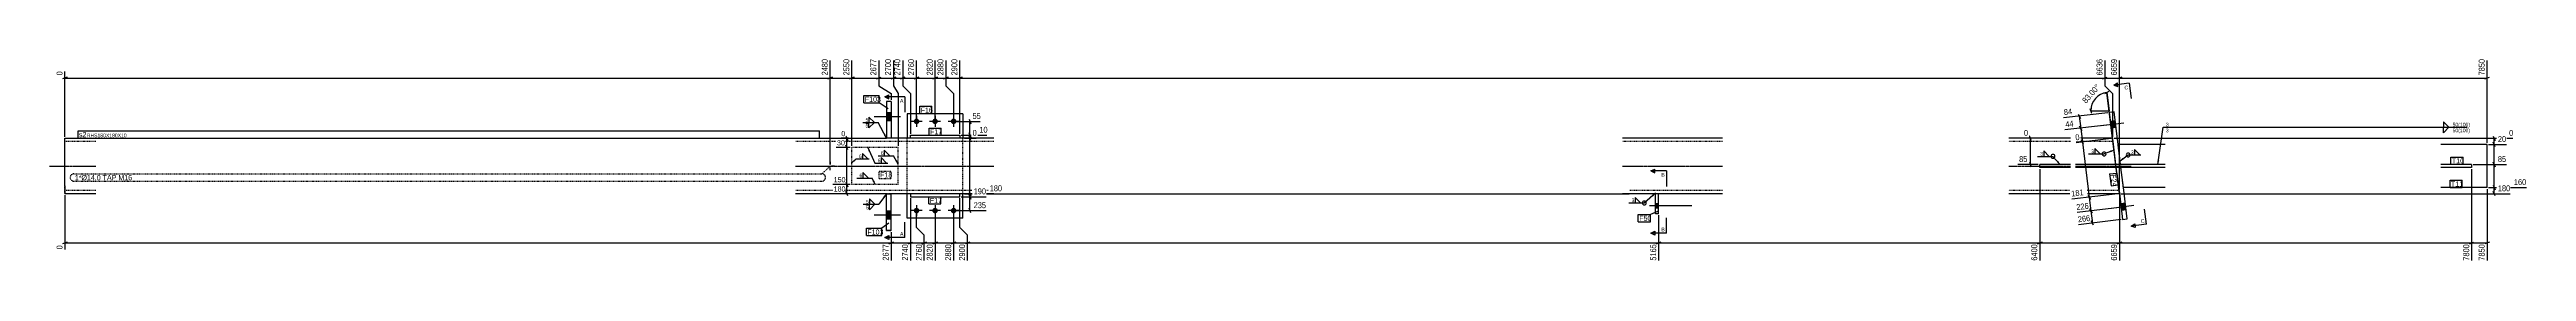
# Model space of a CAD drawing. Header units: millimetres. Extents: x 12 to 53594, y 7 to 1833.
# Drawn here: x 12 to 8040, y 8 to 667 of the extents above; entities that cross this region are included whole.
import ezdxf

# ---------------------------------------------------------------- set-up
doc = ezdxf.new("R2010")
doc.units = ezdxf.units.MM
doc.linetypes.add('DXK_LINE_DOT2', pattern=[3.9198, 1.9599, -1.9599])
doc.linetypes.add('DXK_LINE_DOT3', pattern=[5.9187, 2.979, -0.9799, 0.9799, -0.9799])
for name, color, linetype in [('MÅLSÆTNING', 7, 'Continuous'), ('STÅL', 7, 'Continuous'), ('TEKST', 7, 'Continuous')]:
    doc.layers.add(name, color=color, linetype=linetype)
doc.styles.add('Arial', font='ARIAL.TTF', dxfattribs={"height": 0.2})
doc.styles.add('Arial Narrow', font='ARIALN.TTF', dxfattribs={"height": 0.2})

msp = doc.modelspace()

# ---------------------------------------------------------------- hatches: boundary and pattern name
at = {"layer": 'STÅL', "linetype": 'Continuous'}
for points in [[(2739.5, 466.6), (2739.5, 492.6), (2724.5, 492.6), (2724.5, 466.6)], [(2739.5, 466.6), (2739.5, 492.6), (2724.5, 492.6), (2724.5, 466.6)], [(2822, 455.7, -1), (2822, 473.7, -1)], [(2882, 455.7, -1), (2882, 473.7, -1)], [(2942, 455.7, -1), (2942, 473.7, -1)], [(6709.2, 444.6), (6706.5, 466.4), (6691.7, 464.6), (6694.3, 442.7)], [(6709.2, 444.6), (6706.5, 466.4), (6691.7, 464.6), (6694.3, 442.7)], [(2724.5, 172.6), (2724.5, 146.6), (2739.5, 146.6), (2739.5, 172.6)], [(2724.5, 172.6), (2724.5, 146.6), (2739.5, 146.6), (2739.5, 172.6)], [(2822, 165.6, -1), (2822, 183.6, -1)], [(2882, 165.6, -1), (2882, 183.6, -1)], [(2942, 165.6, -1), (2942, 183.6, -1)], [(5217, 196.6), (5217, 182.6), (5227, 182.6), (5227, 196.6)], [(5217, 196.6), (5217, 182.6), (5227, 182.6), (5227, 196.6)], [(6742.1, 176.6), (6739.5, 198.4), (6724.6, 196.6), (6727.2, 174.7)], [(6742.1, 176.6), (6739.5, 198.4), (6724.6, 196.6), (6727.2, 174.7)]]:
    msp.add_hatch(color=96, dxfattribs=at).paths.add_polyline_path(points)
at = {"layer": 'TEKST', "linetype": 'Continuous'}
for points in [[(2721.5, 422.2), (2724.5, 409.6), (2716, 419.3)], [(6522.3, 336.1), (6528.2, 324.6), (6517.6, 332)], [(6690.3, 369.9), (6703.1, 371.6), (6692.6, 364.1)], [(6849.3, 336.6), (6844.4, 324.6), (6843.1, 337.5)], [(2714.6, 221.4), (2724.5, 229.6), (2719.7, 217.7)], [(5205.6, 225.6), (5217, 231.6), (5209.7, 220.9)]]:
    msp.add_hatch(color=3, dxfattribs=at).paths.add_polyline_path(points)

# ---------------------------------------------------------------- linework, layer by layer
at = {"layer": 'MÅLSÆTNING', "color": 7, "linetype": 'Continuous'}
for p, q in [((2699.5, 663), (2699.5, 580.7)), ((2747, 663), (2747, 580.7)), ((2777, 663), (2777, 580.7)), ((2822, 469.7), (2822, 663)), ((2882, 469.7), (2882, 663)), ((2917, 663), (2917, 580.7)), ((6720.5, 242.8), (6720.5, 663)), ((6720.5, 242.8), (6720.5, 663)), ((69.5, 608.7), (54.5, 602.7)), ((62, 414.6), (62, 626.4)), ((2549.5, 608.7), (2534.5, 602.7)), ((2542, 605.7), (2612, 605.7)), ((2619.5, 608.7), (2604.5, 602.7)), ((2604.5, 602.7), (2619.5, 608.7)), ((2769.5, 602.7), (2784.5, 608.7)), ((2777, 580.7), (2802, 555.7)), ((2814.5, 602.7), (2829.5, 608.7)), ((2874.5, 602.7), (2889.5, 608.7)), ((2909.5, 602.7), (2924.5, 608.7)), ((2917, 605.7), (2962, 605.7)), ((2917, 580.7), (2942, 555.7)), ((2969.5, 608.7), (2954.5, 602.7)), ((2969.5, 608.7), (2954.5, 602.7)), ((6673, 555), (6687.2, 562.8)), ((6728, 608.7), (6713, 602.7)), ((6728, 608.7), (6713, 602.7)), ((6720.5, 605.7), (7912, 605.7)), ((7904.5, 602.7), (7919.5, 608.7)), ((2739.5, 555.7), (2739.5, 534.6)), ((2739.5, 555.7), (2739.5, 534.6)), ((2762, 555.7), (2762, 384.7)), ((2762, 555.7), (2762, 384.7)), ((2802, 555.7), (2802, 424.7)), ((2802, 555.7), (2802, 424.7)), ((2942, 555.7), (2942, 469.7)), ((2942, 555.7), (2942, 469.7)), ((6624.4, 506.8), (6630.4, 491.8)), ((6627.4, 499.3), (6687.4, 499.3)), ((6719.9, 234.6), (6680.1, 558.9)), ((6680.1, 558.9), (6687.4, 499.3)), ((2601.5, 409.7), (2578, 409.7)), ((2593.1, 417.2), (2599.1, 402.2)), ((2596.1, 379.7), (2596.1, 409.7)), ((2947, 464.7), (3027.8, 464.7)), ((2967, 419.7), (3049.8, 419.7)), ((2967, 419.7), (3049.8, 419.7)), ((2977, 409.7), (3015.7, 409.7)), ((2992, 472.2), (2998, 457.2)), ((2998, 412.2), (2992, 427.2)), ((2992, 427.2), (2998, 412.2)), ((2998, 402.2), (2992, 417.2)), ((2995, 419.7), (2995, 464.7)), ((2995, 409.7), (2995, 419.7)), ((6457, 409.7), (6411.1, 409.7)), ((6434.8, 402.2), (6428.8, 417.2)), ((6431.8, 324.6), (6431.8, 409.7)), ((6688, 453), (6543.8, 436.7)), ((6693.4, 409), (6579.8, 395.1)), ((6693.4, 409), (6579.8, 395.1)), ((6591, 448.7), (6598.8, 434.5)), ((6594.9, 441.6), (6600.3, 397.6)), ((6604.2, 390.5), (6596.4, 404.7)), ((6604.2, 390.5), (6596.4, 404.7)), ((6703.4, 409.6), (7995.6, 409.6)), ((7931.9, 417.1), (7937.9, 402.1)), ((2607, 379.7), (2560.9, 379.7)), ((2599.1, 372.2), (2593.1, 387.2)), ((6457, 324.6), (6391.6, 324.6)), ((6428.8, 332.1), (6434.8, 317.1)), ((7867, 324.6), (7975.1, 324.6)), ((7937.9, 317.1), (7931.9, 332.1)), ((7934.9, 249.6), (7934.9, 324.6)), ((2607, 259.7), (2550.3, 259.7)), ((2607, 259.7), (2550.3, 259.7)), ((2593.1, 267.2), (2599.1, 252.2)), ((2593.1, 267.2), (2599.1, 252.2)), ((2596.1, 229.6), (2596.1, 259.7)), ((6462, 309.6), (6462, 12)), ((7862, 309.6), (7862, 12)), ((7917, 249.6), (8039.2, 249.6)), ((7917, 249.6), (8039.2, 249.6)), ((7931.9, 257.1), (7937.9, 242.1)), ((7931.9, 257.1), (7937.9, 242.1)), ((7934.9, 229.6), (7934.9, 249.6)), ((62, 224.6), (62, 48.6)), ((2607, 229.6), (2550.3, 229.6)), ((2599.1, 222.1), (2593.1, 237.1)), ((2802, 214.6), (2802, 12)), ((2822, 119.3), (2822, 169.6)), ((2822, 119.3), (2822, 169.6)), ((2942, 169.6), (2942, 12)), ((2947, 174.6), (3047.3, 174.6)), ((2962, 119.3), (2962, 214.6)), ((2962, 119.3), (2962, 214.6)), ((2967, 219.6), (3047.3, 219.6)), ((2977, 229.6), (5131.8, 229.6)), ((2977, 229.6), (5131.8, 229.6)), ((2992, 237.1), (2998, 222.1)), ((2992, 237.1), (2998, 222.1)), ((2998, 212.1), (2992, 227.1)), ((2992, 227.1), (2998, 212.1)), ((2998, 167.1), (2992, 182.1)), ((2995, 219.6), (2995, 229.6)), ((2995, 174.6), (2995, 219.6)), ((6715.5, 229), (6566.4, 212.1)), ((6720.9, 185), (6583.1, 168.1)), ((6618.5, 224.7), (6626.3, 210.5)), ((6623.9, 180.7), (6631.7, 166.5)), ((6627.8, 173.6), (6632.7, 133.9)), ((6720.5, 224.6), (6720.5, 12)), ((6720.5, 224.6), (6720.5, 12)), ((6725.5, 229.6), (7987.2, 229.6)), ((7937.9, 222.1), (7931.9, 237.1)), ((2739.5, 104.6), (2739.5, 12)), ((2847, 94.3), (2822, 119.3)), ((2847, 12), (2847, 94.3)), ((2987, 94.3), (2962, 119.3)), ((2987, 94.3), (2962, 119.3)), ((2987, 12), (2987, 94.3)), ((2987, 12), (2987, 94.3)), ((5227, 159.6), (5227, 12)), ((5227, 159.6), (5227, 12)), ((6725.8, 145.3), (6588, 128.4)), ((6636.6, 126.8), (6628.8, 141)), ((69.5, 72.3), (54.5, 66.3)), ((2747, 72.3), (2732, 66.3)), ((2794.5, 66.3), (2809.5, 72.3)), ((2802, 69.3), (2847, 69.3)), ((2854.5, 72.3), (2839.5, 66.3)), ((2934.5, 66.3), (2949.5, 72.3)), ((2942, 69.3), (2987, 69.3)), ((2994.5, 72.3), (2979.5, 66.3)), ((2994.5, 72.3), (2979.5, 66.3)), ((2987, 69.3), (5227, 69.3)), ((5234.5, 72.3), (5219.5, 66.3)), ((5219.5, 66.3), (5234.5, 72.3)), ((5227, 69.3), (6462, 69.3)), ((6454.5, 66.3), (6469.5, 72.3)), ((6728, 72.3), (6713, 66.3)), ((6713, 66.3), (6728, 72.3)), ((7854.5, 66.3), (7869.5, 72.3)), ((7862, 69.3), (7912, 69.3)), ((7919.5, 72.3), (7904.5, 66.3))]:
    msp.add_line(p, q, dxfattribs=at)
msp.add_arc((6687.4, 499.3), 60, 97, 180, dxfattribs=at)
at = {"layer": 'STÅL', "color": 2, "linetype": 'Continuous'}
for p, q in [((2724.5, 529.6), (2724.5, 409.6)), ((2739.5, 529.6), (2724.5, 529.6)), ((2739.5, 529.6), (2739.5, 409.6)), ((2792, 489.7), (2792, 409.6)), ((2972, 489.7), (2792, 489.7)), ((2972, 489.7), (2972, 409.6)), ((6703, 495.2), (6688.1, 493.3)), ((6699.7, 398.9), (6688.1, 493.3)), ((6716, 389.6), (6703, 495.2)), ((62, 254.6), (62, 409.6)), ((62, 409.6), (162, 409.6)), ((2430, 409.6), (2724.5, 409.6)), ((2739.5, 409.6), (2724.5, 409.6)), ((3072, 409.6), (2739.5, 409.6)), ((2802, 409.7), (2802, 419.7)), ((2802, 419.7), (2962, 419.7)), ((2962, 419.7), (2962, 409.7)), ((5434.5, 409.6), (5109.5, 409.6)), ((6562, 409.6), (6362, 409.6)), ((6698.4, 409.6), (6578.3, 409.6)), ((6462, 314.6), (6462, 324.6)), ((6562, 324.6), (6462, 324.6)), ((6868.9, 324.6), (6578.3, 324.6)), ((6708.8, 324.6), (6699.7, 398.9)), ((6868.9, 389.6), (6716, 389.6)), ((6723.9, 324.6), (6716, 389.6)), ((7912, 389.6), (7762, 389.6)), ((7862, 324.6), (7762, 324.6)), ((7862, 324.6), (7862, 314.6)), ((7912, 249.6), (7912, 389.6)), ((62, 254.6), (62, 229.6)), ((6562, 314.6), (6462, 314.6)), ((6868.9, 314.6), (6578.3, 314.6)), ((6719.2, 240.4), (6710.1, 314.6)), ((6733.2, 249.6), (6725.2, 314.6)), ((6745.7, 147.8), (6733.2, 249.6)), ((6868.9, 249.6), (6733.2, 249.6)), ((7862, 314.6), (7762, 314.6)), ((7912, 249.6), (7762, 249.6)), ((162, 229.6), (62, 229.6)), ((2724.5, 229.6), (2430, 229.6)), ((2724.5, 109.6), (2724.5, 229.6)), ((2724.5, 229.6), (2739.5, 229.6)), ((2739.5, 109.6), (2739.5, 229.6)), ((3072, 229.6), (2739.5, 229.6)), ((2792, 149.7), (2792, 229.6)), ((2802, 229.6), (2802, 219.6)), ((2802, 219.6), (2962, 219.6)), ((2962, 219.6), (2962, 229.6)), ((2972, 149.7), (2972, 229.6)), ((5217, 229.6), (5109.5, 229.6)), ((5227, 229.6), (5217, 229.6)), ((5217, 164.6), (5217, 229.6)), ((5227, 164.6), (5217, 164.6)), ((5227, 164.6), (5227, 229.6)), ((5434.5, 229.6), (5227, 229.6)), ((6562, 229.6), (6362, 229.6)), ((6720.5, 229.6), (6578.3, 229.6)), ((6719.2, 240.4), (6730.8, 146)), ((2739.5, 109.6), (2724.5, 109.6)), ((2972, 149.7), (2792, 149.7)), ((6730.8, 146), (6745.7, 147.8))]:
    msp.add_line(p, q, dxfattribs=at)
at = {"layer": 'STÅL', "color": 7, "linetype": 'DXK_LINE_DOT2'}
for p, q in [((2739.5, 529.6), (2724.5, 529.6)), ((2739.5, 409.6), (2724.5, 409.6)), ((2792, 229.6), (2792, 409.6)), ((2962, 409.7), (2802, 409.7)), ((2972, 229.6), (2972, 409.6)), ((6699.7, 398.9), (6698.4, 409.6)), ((162, 399.6), (62, 399.6)), ((3072, 399.6), (2430, 399.6)), ((2762, 379.7), (2612, 379.7)), ((2612, 259.7), (2612, 379.7)), ((2762, 259.7), (2762, 379.7)), ((5434.5, 399.6), (5109.5, 399.6)), ((6562, 399.6), (6362, 399.6)), ((6699.6, 399.6), (6578.3, 399.6)), ((6719.2, 240.4), (6699.7, 398.9)), ((6733.2, 249.6), (6716, 389.6)), ((62, 231.6), (62, 254.6)), ((2762, 259.7), (2612, 259.7)), ((162, 239.6), (62, 239.6)), ((3072, 239.6), (2430, 239.6)), ((3072, 229.6), (2724.5, 229.6)), ((2962, 229.6), (2802, 229.6)), ((5434.5, 239.6), (5109.5, 239.6)), ((5227, 229.6), (5109.5, 229.6)), ((6562, 239.6), (6362, 239.6)), ((6719.3, 239.6), (6578.3, 239.6)), ((6719.6, 237), (6719.2, 240.4)), ((6720.5, 229.6), (6719.6, 237)), ((2724.5, 109.6), (2739.5, 109.6))]:
    msp.add_line(p, q, dxfattribs=at)
at = {"layer": 'STÅL', "color": 96, "linetype": 'Continuous'}
for p, q in [((2739.5, 492.6), (2724.5, 492.6)), ((2739.5, 492.6), (2724.5, 492.6)), ((2822, 482.7), (2822, 446.7)), ((2882, 482.7), (2882, 446.7)), ((2942, 482.7), (2942, 446.7)), ((2769.5, 479.6), (2684.5, 479.6)), ((2769.5, 479.6), (2684.5, 479.6)), ((2739.5, 466.6), (2724.5, 466.6)), ((2739.5, 466.6), (2724.5, 466.6)), ((2840, 464.7), (2804, 464.7)), ((2900, 464.7), (2864, 464.7)), ((2960, 464.7), (2924, 464.7)), ((6734.2, 458.7), (6661.7, 449.8)), ((6734.2, 458.7), (6661.7, 449.8)), ((6706.5, 466.4), (6691.7, 464.6)), ((6706.5, 466.4), (6691.7, 464.6)), ((6709.2, 444.6), (6694.3, 442.7)), ((6709.2, 444.6), (6694.3, 442.7)), ((2542, 333.6), (2542, 324.3)), ((2528, 319.6), (2537.3, 319.6)), ((2542, 305.6), (2542, 315)), ((2556, 319.6), (2546.7, 319.6)), ((2739.5, 172.6), (2724.5, 172.6)), ((2739.5, 172.6), (2724.5, 172.6)), ((2840, 174.6), (2804, 174.6)), ((2822, 192.6), (2822, 156.6)), ((2900, 174.6), (2864, 174.6)), ((2882, 192.6), (2882, 156.6)), ((2960, 174.6), (2924, 174.6)), ((2942, 192.6), (2942, 156.6)), ((5334.5, 189.6), (5197, 189.6)), ((5334.5, 189.6), (5197, 189.6)), ((5227, 196.6), (5217, 196.6)), ((5227, 196.6), (5217, 196.6)), ((5227, 182.6), (5217, 182.6)), ((5227, 182.6), (5217, 182.6)), ((6767.1, 190.7), (6694.6, 181.8)), ((6767.1, 190.7), (6694.6, 181.8)), ((6739.5, 198.4), (6724.6, 196.6)), ((6739.5, 198.4), (6724.6, 196.6)), ((6742.1, 176.6), (6727.2, 174.7)), ((6742.1, 176.6), (6727.2, 174.7)), ((2769.5, 159.6), (2684.5, 159.6)), ((2769.5, 159.6), (2684.5, 159.6)), ((2739.5, 146.6), (2724.5, 146.6)), ((2739.5, 146.6), (2724.5, 146.6))]:
    msp.add_line(p, q, dxfattribs=at)
at = {"layer": 'STÅL', "color": 7, "linetype": 'DXK_LINE_DOT3'}
for p, q in [((12, 319.6), (162, 319.6)), ((2430, 319.6), (3072, 319.6)), ((5109.5, 319.6), (5434.5, 319.6)), ((6362, 319.6), (6562, 319.6)), ((6578.3, 319.6), (6759.5, 319.6))]:
    msp.add_line(p, q, dxfattribs=at)

# ---------------------------------------------------------------- next in the draw order: wipeouts: each hides what was drawn before it
at = {"color": 0}
for points, layer in [([(6661.4, 571.4), (6640.4, 590), (6591.7, 534.9), (6612.7, 516.4)], 'MÅLSÆTNING'), ([(127.6, 413.1), (127.6, 430.6), (107.3, 430.6), (107.3, 413.1)], 'TEKST'), ([(2665.2, 462.5), (2665.2, 477), (2655.5, 477), (2655.5, 462.5)], 'TEKST'), ([(7767.6, 447.2), (7767.6, 461.7), (6869.9, 461.7), (6869.9, 447.2)], 'TEKST'), ([(2704.6, 330.6), (2704.6, 345.1), (2695, 345.1), (2695, 330.6)], 'TEKST'), ([(6766.2, 357), (6766.2, 371.5), (6756.6, 371.5), (6756.6, 357)], 'TEKST'), ([(2666.6, 196.5), (2666.6, 211), (2657, 211), (2657, 196.5)], 'TEKST')]:
    msp.add_wipeout(points, dxfattribs=at).dxf.layer = layer
at = {"color": 0, "linetype": 'Continuous'}
for points, layer in [([(3031.8, 468.7), (3031.8, 496.7), (2999.5, 496.7), (2999.5, 468.7)], 'MÅLSÆTNING'), ([(2592.1, 413.2), (2592.1, 437.7), (2574.5, 437.7), (2574.5, 413.2)], 'MÅLSÆTNING'), ([(6427.3, 413.7), (6427.3, 441.7), (6407.1, 441.7), (6407.1, 413.7)], 'MÅLSÆTNING'), ([(6423.7, 328.6), (6423.7, 356.6), (6391.3, 356.6), (6391.3, 328.6)], 'MÅLSÆTNING'), ([(7975.4, 328.6), (7975.4, 356.6), (7943, 356.6), (7943, 328.6)], 'MÅLSÆTNING'), ([(5132.2, 233.6), (5132.2, 261.6), (3055.1, 261.6), (3055.1, 233.6)], 'MÅLSÆTNING'), ([(8039.6, 253.6), (8039.6, 281.6), (7995, 281.6), (7995, 253.6)], 'MÅLSÆTNING'), ([(6627.7, 137.3), (6624.3, 165.1), (6580.1, 159.7), (6583.5, 131.9)], 'MÅLSÆTNING'), ([(2843, 64.7), (2815, 64.7), (2815, 8), (2843, 8)], 'MÅLSÆTNING'), ([(2983, 64.7), (2955, 64.7), (2955, 8), (2983, 8)], 'MÅLSÆTNING'), ([(5223, 64.7), (5195, 64.7), (5195, 8), (5223, 8)], 'MÅLSÆTNING'), ([(6458, 64.7), (6430, 64.7), (6430, 8), (6458, 8)], 'MÅLSÆTNING'), ([(5247, 284.7), (5247, 297.2), (5235.9, 297.2), (5235.9, 284.7)], 'TEKST'), ([(5247, 107.4), (5247, 119.9), (5235.9, 119.9), (5235.9, 107.4)], 'TEKST'), ([(6802.6, 135.8), (6801, 148.2), (6789.1, 146.7), (6790.6, 134.3)], 'TEKST')]:
    msp.add_wipeout(points, dxfattribs=at).dxf.layer = layer

# ---------------------------------------------------------------- next in the draw order: hatches: boundary and pattern name
at = {"layer": 'TEKST', "linetype": 'Continuous'}
for color, points in [(3, [(2666.2, 367), (2663.7, 379.7), (2671.8, 369.6)]), (3, [(6734.5, 341.1), (6722.5, 336.2), (6730.8, 346.1)]), (30, [(5214.5, 303.5), (5214.5, 297.2), (5202, 303.5)]), (30, [(5214.5, 107.4), (5214.5, 101.1), (5202, 101.1)]), (30, [(6770.3, 131.8), (6771.1, 125.6), (6758.6, 124.1)])]:
    msp.add_hatch(color=color, dxfattribs=at).paths.add_polyline_path(points)

# ---------------------------------------------------------------- next in the draw order: linework, layer by layer
at = {"layer": 'MÅLSÆTNING', "color": 7, "linetype": 'Continuous'}
for p, q in [((6673.4, 663), (6673.4, 580.7)), ((6665.9, 602.7), (6680.9, 608.7)), ((6673.4, 605.7), (6720.5, 605.7)), ((6673.4, 580.7), (6698.4, 555.7)), ((6683.2, 492.7), (6538.9, 476.4)), ((6586.2, 488.4), (6593.9, 474.2)), ((6698.4, 555.7), (6698.4, 414.6)), ((6698.4, 555.7), (6698.4, 414.6)), ((7934.9, 389.6), (7934.9, 409.6)), ((2607, 379.7), (2560.9, 379.7)), ((2599.1, 372.2), (2593.1, 387.2)), ((2596.1, 259.7), (2596.1, 379.7)), ((7867, 324.6), (7975.1, 324.6)), ((7917, 389.6), (7975.1, 389.6)), ((7937.9, 382.1), (7931.9, 397.1)), ((7937.9, 382.1), (7931.9, 397.1)), ((7931.9, 332.1), (7937.9, 317.1)), ((7934.9, 324.6), (7934.9, 389.6)), ((6462, 309.6), (6462, 12)), ((2802, 214.6), (2802, 12)), ((2882, 169.6), (2882, 12)), ((2942, 169.6), (2942, 12)), ((2967, 219.6), (3047.3, 219.6)), ((6720.9, 185), (6583.1, 168.1)), ((6622.4, 217.6), (6627.8, 173.6)), ((6631.7, 166.5), (6623.9, 180.7)), ((2847, 94.3), (2822, 119.3)), ((2847, 12), (2847, 94.3)), ((2739.5, 69.3), (2802, 69.3)), ((2794.5, 66.3), (2809.5, 72.3)), ((2839.5, 66.3), (2854.5, 72.3)), ((2874.5, 66.3), (2889.5, 72.3)), ((2882, 69.3), (2942, 69.3)), ((2949.5, 72.3), (2934.5, 66.3)), ((6469.5, 72.3), (6454.5, 66.3)), ((6462, 69.3), (6720.5, 69.3))]:
    msp.add_line(p, q, dxfattribs=at)
at = {"layer": 'TEKST', "color": 3, "linetype": 'Continuous'}
for p, q in [((2685.6, 461), (2667.7, 478.9)), ((2667.7, 478.9), (2667.7, 461)), ((2667.7, 461), (2685.6, 461)), ((7788, 445.7), (7770.2, 463.5)), ((7770.2, 463.5), (7770.2, 445.7)), ((7770.2, 445.7), (7788, 445.7)), ((2663.7, 379.7), (2687.2, 329.1)), ((2687.2, 329.1), (2728.6, 329.1)), ((2725, 329.1), (2707.2, 346.9)), ((2707.2, 346.9), (2707.2, 329.1)), ((2707.2, 329.1), (2725, 329.1)), ((6722.5, 336.2), (6748.9, 355.5)), ((6748.9, 355.5), (6790.2, 355.5)), ((6786.7, 355.5), (6768.8, 373.4)), ((6768.8, 373.4), (6768.8, 355.5)), ((6768.8, 355.5), (6786.7, 355.5)), ((2687, 195), (2669.2, 212.9)), ((2669.2, 212.9), (2669.2, 195)), ((2669.2, 195), (2687, 195))]:
    msp.add_line(p, q, dxfattribs=at)
at = {"layer": 'TEKST', "color": 30, "linetype": 'Continuous'}
for p, q in [((5202, 303.5), (5214.5, 309.7)), ((5202, 303.5), (5214.5, 297.2)), ((5214.5, 297.2), (5214.5, 309.7)), ((5202, 101.1), (5214.5, 107.4)), ((5214.5, 94.9), (5202, 101.1)), ((5214.5, 107.4), (5214.5, 94.9)), ((6758.6, 124.1), (6770.3, 131.8)), ((6771.8, 119.4), (6758.6, 124.1)), ((6770.3, 131.8), (6771.8, 119.4))]:
    msp.add_line(p, q, dxfattribs=at)
at = {"layer": 'TEKST', "color": 7, "linetype": 'Continuous'}
for p, q in [((5252, 303.5), (5202, 303.5)), ((5252, 303.5), (5252, 253.5)), ((6808.3, 130.2), (6802.2, 179.8)), ((5252, 101.1), (5202, 101.1)), ((5252, 101.1), (5252, 151.1)), ((6808.3, 130.2), (6758.6, 124.1))]:
    msp.add_line(p, q, dxfattribs=at)
at = {"layer": 'TEKST', "color": 3, "linetype": 'Continuous'}
for start, end in [(90, 270), (270, 90)]:
    msp.add_arc((6748.9, 355.5), 6.25, start, end, dxfattribs=at)

# ---------------------------------------------------------------- next in the draw order: texts
at = {"layer": 'MÅLSÆTNING', "color": 3, "style": 'Arial Narrow'}
msp.add_text('83.00°', height=19.09, rotation=48.50088, dxfattribs=at).set_placement((6612.3, 522))
at = {"layer": 'MÅLSÆTNING', "color": 3, "linetype": 'Continuous', "style": 'Arial Narrow'}
for s, height, p in [('55', 19.09, (3003.5, 472.7)), ('0', 16.7, (2578, 416.7)), ('0', 19.1, (6411.1, 417.7)), ('85', 19.09, (6395.3, 332.6)), ('85', 19.09, (7947, 332.6)), ('180', 19.09, (3059.1, 237.6))]:
    msp.add_text(s, height=height, dxfattribs=at).set_placement(p)
for s, rotation, p in [('266', 7.00154, (6587, 136.4)), ('2760', 90.00021, (2839, 12)), ('2900', 90.00021, (2979, 12)), ('5165', 90.00021, (5219, 12)), ('6400', 90.00021, (6454, 12))]:
    msp.add_text(s, height=19.09, rotation=rotation, dxfattribs=at).set_placement(p)
at = {"layer": 'TEKST', "color": 3, "style": 'Arial Narrow'}
for s, p in [('6', (2696, 331.6)), ('3', (6757.6, 358))]:
    msp.add_text(s, height=11.9, dxfattribs=at).set_placement(p)
at = {"layer": 'TEKST', "color": 3, "linetype": 'Continuous', "style": 'Arial'}
for p in [(5235.9, 284.7), (5235.9, 107.4)]:
    msp.add_text('B', height=11.9, dxfattribs=at).set_placement(p)
msp.add_text('C', height=11.9, rotation=7.00154, dxfattribs=at).set_placement((6790.6, 134.3))

# ---------------------------------------------------------------- next in the draw order: wipeouts: each hides what was drawn before it
at = {"color": 0, "linetype": 'Continuous'}
msp.add_wipeout([(7987.6, 233.6), (7987.6, 261.6), (7943, 261.6), (7943, 233.6)], dxfattribs=at).dxf.layer = 'MÅLSÆTNING'
at = {"color": 0}
for points in [[(127.6, 413.1), (127.6, 430.6), (107.3, 430.6), (107.3, 413.1)], [(6472.4, 352.5), (6472.4, 367), (6462.8, 367), (6462.8, 352.5)]]:
    msp.add_wipeout(points, dxfattribs=at).dxf.layer = 'TEKST'

# ---------------------------------------------------------------- next in the draw order: linework, layer by layer
at = {"layer": 'MÅLSÆTNING', "color": 7, "linetype": 'Continuous'}
msp.add_line((7912, 244.6), (7912, 12), dxfattribs=at)
at = {"layer": 'TEKST', "color": 3, "linetype": 'Continuous'}
for p, q in [((6455, 351), (6505.1, 351)), ((6492.8, 351), (6474.9, 368.9)), ((6474.9, 368.9), (6474.9, 351)), ((6474.9, 351), (6492.8, 351)), ((6528.2, 324.6), (6505.1, 351))]:
    msp.add_line(p, q, dxfattribs=at)
for start, end in [(90, 270), (270, 90)]:
    msp.add_arc((6505.1, 351), 6.25, start, end, dxfattribs=at)

# ---------------------------------------------------------------- next in the draw order: texts
at = {"layer": 'MÅLSÆTNING', "color": 3, "linetype": 'Continuous', "style": 'Arial Narrow'}
for s, p in [('180', (7947, 237.6)), ('160', (7999, 257.6))]:
    msp.add_text(s, height=19.09, dxfattribs=at).set_placement(p)
at = {"layer": 'TEKST', "color": 3, "style": 'Arial Narrow'}
msp.add_text('3', height=11.9, dxfattribs=at).set_placement((6463.8, 353.5))

# ---------------------------------------------------------------- next in the draw order: wipeouts: each hides what was drawn before it
at = {"color": 0, "linetype": 'Continuous'}
for points, layer in [([(6716.5, 667), (6688.5, 667), (6688.5, 610.2), (6716.5, 610.2)], 'MÅLSÆTNING'), ([(2588.9, 383.2), (2588.9, 407.7), (2560.6, 407.7), (2560.6, 383.2)], 'MÅLSÆTNING'), ([(3053.8, 423.7), (3053.8, 451.7), (3021.5, 451.7), (3021.5, 423.7)], 'MÅLSÆTNING'), ([(7999.6, 413.6), (7999.6, 441.6), (7979.4, 441.6), (7979.4, 413.6)], 'MÅLSÆTNING'), ([(2588.9, 263.2), (2588.9, 287.7), (2549.9, 287.7), (2549.9, 263.2)], 'MÅLSÆTNING'), ([(6622.9, 177), (6619.5, 204.8), (6564, 199.4), (6578.6, 171.6)], 'MÅLSÆTNING'), ([(2798, 64.7), (2770, 64.7), (2770, 8), (2798, 8)], 'MÅLSÆTNING'), ([(2938, 64.7), (2910, 64.7), (2910, 8), (2938, 8)], 'MÅLSÆTNING'), ([(2665.2, 443.8), (2665.2, 458.3), (2655.5, 458.3), (2655.5, 443.8)], 'TEKST'), ([(7848.5, 447.2), (7848.5, 461.7), (7799.3, 461.7), (7799.3, 447.2)], 'TEKST'), ([(2666.6, 177.8), (2666.6, 192.3), (2657, 192.3), (2657, 177.8)], 'TEKST')]:
    msp.add_wipeout(points, dxfattribs=at).dxf.layer = layer
at = {"color": 0}
msp.add_wipeout([(5197.2, 141.2), (5197.2, 158.7), (5164.2, 158.7), (5164.2, 141.2)], dxfattribs=at).dxf.layer = 'TEKST'

# ---------------------------------------------------------------- next in the draw order: linework, layer by layer
at = {"layer": 'MÅLSÆTNING', "color": 7, "linetype": 'Continuous'}
for p, q in [((2542, 324.6), (2542, 663)), ((2612, 384.7), (2612, 663)), ((2612, 384.7), (2612, 663)), ((6673.4, 663), (6673.4, 580.7)), ((2962, 605.7), (6673.4, 605.7)), ((6665.9, 602.7), (6680.9, 608.7)), ((6673.4, 580.7), (6698.4, 555.7)), ((2977, 409.7), (3015.7, 409.7)), ((2998, 402.2), (2992, 417.2)), ((2995, 229.6), (2995, 409.7)), ((6600.3, 397.6), (6622.4, 217.6)), ((7917, 389.6), (7975.1, 389.6)), ((2882, 169.6), (2882, 12)), ((6715.5, 229), (6566.4, 212.1)), ((6618.5, 224.7), (6626.3, 210.5)), ((2739.5, 104.6), (2739.5, 12)), ((62, 69.3), (2739.5, 69.3)), ((2732, 66.3), (2747, 72.3)), ((2847, 69.3), (2882, 69.3)), ((2889.5, 72.3), (2874.5, 66.3))]:
    msp.add_line(p, q, dxfattribs=at)
at = {"layer": 'TEKST', "color": 3, "linetype": 'Continuous'}
for p, q in [((2647.8, 461), (2697.9, 461)), ((2667.7, 461), (2685.6, 461)), ((2685.6, 461), (2667.7, 443.2)), ((2667.7, 443.2), (2667.7, 461)), ((2724.5, 409.6), (2697.9, 461)), ((2649.2, 195), (2699.4, 195)), ((2669.2, 195), (2687, 195)), ((2687, 195), (2669.2, 177.2)), ((2669.2, 177.2), (2669.2, 195)), ((2724.5, 229.6), (2699.4, 195))]:
    msp.add_line(p, q, dxfattribs=at)

# ---------------------------------------------------------------- next in the draw order: texts
at = {"layer": 'MÅLSÆTNING', "color": 3, "linetype": 'Continuous', "style": 'Arial Narrow'}
for s, rotation, p in [('6659', 90.00021, (6712.5, 614.2)), ('226', 7.00154, (6582.1, 176.1)), ('2740', 90.00021, (2794, 12)), ('2880', 90.00021, (2934, 12))]:
    msp.add_text(s, height=19.09, rotation=rotation, dxfattribs=at).set_placement(p)
for s, height, p in [('30', 16.7, (2564.1, 386.7)), ('10', 19.09, (3025.5, 427.7)), ('0', 19.1, (7983.4, 417.6))]:
    msp.add_text(s, height=height, dxfattribs=at).set_placement(p)
at = {"layer": 'TEKST', "color": 3, "style": 'Arial Narrow'}
for p in [(2656.5, 463.5), (2658, 197.5)]:
    msp.add_text('5', height=11.9, dxfattribs=at).set_placement(p)
at = {"layer": 'TEKST', "color": 3, "linetype": 'Continuous', "style": 'Arial Narrow'}
for p in [(2656.5, 444.8), (2658, 178.8)]:
    msp.add_text('5', height=11.9, dxfattribs=at).set_placement(p)

# ---------------------------------------------------------------- next in the draw order: wipeouts: each hides what was drawn before it
at = {"color": 0, "linetype": 'Continuous'}
for points, layer in [([(2588.9, 233.1), (2588.9, 257.6), (2549.9, 257.6), (2549.9, 233.1)], 'MÅLSÆTNING'), ([(7908, 64.7), (7880, 64.7), (7880, 8), (7908, 8)], 'MÅLSÆTNING'), ([(7767.6, 428.4), (7767.6, 442.9), (6869.9, 442.9), (6869.9, 428.4)], 'TEKST')]:
    msp.add_wipeout(points, dxfattribs=at).dxf.layer = layer
at = {"color": 0}
msp.add_wipeout([(5197.2, 141.2), (5197.2, 158.7), (5164.2, 158.7), (5164.2, 141.2)], dxfattribs=at).dxf.layer = 'TEKST'

# ---------------------------------------------------------------- next in the draw order: linework, layer by layer
at = {"layer": 'MÅLSÆTNING', "color": 7, "linetype": 'Continuous'}
for p, q in [((7862, 309.6), (7862, 12)), ((6720.5, 69.3), (7862, 69.3)), ((7854.5, 66.3), (7869.5, 72.3))]:
    msp.add_line(p, q, dxfattribs=at)
at = {"layer": 'TEKST', "color": 3, "linetype": 'Continuous'}
for p, q in [((6844.4, 324.6), (6862.1, 445.7)), ((7770.2, 445.7), (7788, 445.7)), ((7788, 445.7), (7770.2, 427.8)), ((7770.2, 427.8), (7770.2, 445.7))]:
    msp.add_line(p, q, dxfattribs=at)
at = {"layer": 'TEKST', "color": 7, "linetype": 'Continuous'}
for p, q in [((5161.2, 161.7), (5200.2, 161.7)), ((5161.2, 138.2), (5161.2, 161.7)), ((5222.8, 171.6), (5200.2, 161.7)), ((5200.2, 138.2), (5200.2, 161.7)), ((5161.2, 138.2), (5200.2, 138.2))]:
    msp.add_line(p, q, dxfattribs=at)

# ---------------------------------------------------------------- next in the draw order: texts
at = {"layer": 'MÅLSÆTNING', "color": 3, "linetype": 'Continuous', "style": 'Arial Narrow'}
for s, p in [('150', (2553.4, 266.7)), ('180', (2553.4, 236.6))]:
    msp.add_text(s, height=16.7, dxfattribs=at).set_placement(p)
msp.add_text('7850', height=19.09, rotation=90.00021, dxfattribs=at).set_placement((7904, 12))
at = {"layer": 'TEKST', "color": 3, "style": 'Arial Narrow'}
for s, height, p in [('3', 11.9, (6870.9, 448.2)), ('F50', 16.7, (5164.2, 141.2))]:
    msp.add_text(s, height=height, dxfattribs=at).set_placement(p)
at = {"layer": 'TEKST', "color": 3, "linetype": 'Continuous', "style": 'Arial Narrow'}
msp.add_text('3', height=11.9, dxfattribs=at).set_placement((6870.9, 429.4))

# ---------------------------------------------------------------- next in the draw order: wipeouts: each hides what was drawn before it
at = {"color": 0, "linetype": 'Continuous'}
for points, layer in [([(6669.4, 667), (6641.4, 667), (6641.4, 610.2), (6669.4, 610.2)], 'MÅLSÆTNING'), ([(3019.7, 413.7), (3019.7, 441.7), (2999.5, 441.7), (2999.5, 413.7)], 'MÅLSÆTNING'), ([(6595.4, 401), (6592, 428.8), (6560.7, 426.4), (6564.1, 398.6)], 'MÅLSÆTNING'), ([(7975.4, 393.6), (7975.4, 421.6), (7943, 421.6), (7943, 393.6)], 'MÅLSÆTNING'), ([(3047.7, 223.6), (3047.7, 251.6), (3003.1, 251.6), (3003.1, 223.6)], 'MÅLSÆTNING'), ([(6617.5, 221), (6614.1, 248.8), (6558.6, 243.4), (6562, 215.6)], 'MÅLSÆTNING'), ([(58, 64.7), (30, 64.7), (30, 44.6), (58, 44.6)], 'MÅLSÆTNING'), ([(2735.5, 64.7), (2707.5, 64.7), (2707.5, 8), (2735.5, 8)], 'MÅLSÆTNING'), ([(2878, 64.7), (2850, 64.7), (2850, 8), (2878, 8)], 'MÅLSÆTNING'), ([(6749.3, 569.4), (6747.8, 581.8), (6735.8, 580.3), (6737.4, 567.9)], 'TEKST')]:
    msp.add_wipeout(points, dxfattribs=at).dxf.layer = layer
at = {"color": 0}
for points in [[(2643.9, 344.1), (2643.9, 358.6), (2634.3, 358.6), (2634.3, 344.1)], [(6696, 258.5), (6713.4, 260.6), (6709.3, 293.4), (6692, 291.2)], [(2897.9, 199.1), (2897.9, 216.6), (2864.9, 216.6), (2864.9, 199.1)]]:
    msp.add_wipeout(points, dxfattribs=at).dxf.layer = 'TEKST'

# ---------------------------------------------------------------- next in the draw order: hatches: boundary and pattern name
at = {"layer": 'TEKST', "linetype": 'Continuous'}
for color, points in [(30, [(6714.8, 584), (6715.5, 577.8), (6702.4, 582.5)]), (3, [(2623.5, 335.9), (2612, 330.1), (2619.4, 340.6)])]:
    msp.add_hatch(color=color, dxfattribs=at).paths.add_polyline_path(points)

# ---------------------------------------------------------------- next in the draw order: linework, layer by layer
at = {"layer": 'MÅLSÆTNING', "color": 7, "linetype": 'Continuous'}
for p, q in [((2962, 424.7), (2962, 663)), ((2962, 424.7), (2962, 663)), ((7912, 394.6), (7912, 663)), ((6688, 453), (6543.8, 436.7)), ((6590, 481.3), (6594.9, 441.6)), ((6598.8, 434.5), (6591, 448.7))]:
    msp.add_line(p, q, dxfattribs=at)
at = {"layer": 'TEKST', "color": 30, "linetype": 'Continuous'}
for p, q in [((6702.4, 582.5), (6714, 590.2)), ((6702.4, 582.5), (6715.5, 577.8)), ((6715.5, 577.8), (6714, 590.2))]:
    msp.add_line(p, q, dxfattribs=at)
at = {"layer": 'TEKST', "color": 7, "linetype": 'Continuous'}
for q in [(6702.4, 582.5), (6758.1, 539)]:
    msp.add_line((6752, 588.6), q, dxfattribs=at)
at = {"layer": 'TEKST', "color": 3, "linetype": 'Continuous'}
for p, q in [((2612, 330.1), (2626.5, 342.6)), ((2626.5, 342.6), (2667.9, 342.6)), ((2664.3, 342.6), (2646.5, 360.5)), ((2646.5, 360.5), (2646.5, 342.6)), ((2646.5, 342.6), (2664.3, 342.6))]:
    msp.add_line(p, q, dxfattribs=at)

# ---------------------------------------------------------------- next in the draw order: texts
at = {"layer": 'MÅLSÆTNING', "color": 3, "linetype": 'Continuous', "style": 'Arial Narrow'}
for s, height, rotation, p in [('6636', 19.09, 90.00021, (6665.4, 614.2)), ('0', 19.1, 7.00154, (6578.8, 403)), ('181', 19.09, 7.00154, (6565.5, 220.1)), ('0', 19.1, 90.00021, (54, 48.6)), ('2677', 19.09, 90.00021, (2731.5, 12)), ('2820', 19.09, 90.00021, (2874, 12))]:
    msp.add_text(s, height=height, rotation=rotation, dxfattribs=at).set_placement(p)
for s, height, p in [('0', 19.1, (3003.5, 417.7)), ('20', 19.09, (7947, 397.6))]:
    msp.add_text(s, height=height, dxfattribs=at).set_placement(p)
at = {"layer": 'TEKST', "color": 3, "linetype": 'Continuous', "style": 'Arial'}
msp.add_text('C', height=11.9, rotation=7.00154, dxfattribs=at).set_placement((6737.4, 567.9))
at = {"layer": 'TEKST', "color": 3, "style": 'Arial Narrow'}
msp.add_text('6', height=11.9, dxfattribs=at).set_placement((2635.3, 345.1))

# ---------------------------------------------------------------- next in the draw order: wipeouts: each hides what was drawn before it
at = {"color": 0, "linetype": 'Continuous'}
for points, layer in [([(3047.7, 178.6), (3047.7, 206.6), (3003.1, 206.6), (3003.1, 178.6)], 'MÅLSÆTNING'), ([(6716.5, 64.7), (6688.5, 64.7), (6688.5, 8), (6716.5, 8)], 'MÅLSÆTNING'), ([(7858, 64.7), (7830, 64.7), (7830, 8), (7858, 8)], 'MÅLSÆTNING'), ([(7848.5, 428.4), (7848.5, 442.9), (7799.3, 442.9), (7799.3, 428.4)], 'TEKST')]:
    msp.add_wipeout(points, dxfattribs=at).dxf.layer = layer
at = {"color": 0}
for points in [[(7831, 328.1), (7831, 345.6), (7798, 345.6), (7798, 328.1)], [(6696, 258.5), (6713.4, 260.6), (6709.3, 293.4), (6692, 291.2)], [(7827.9, 252.7), (7827.9, 270.2), (7794.9, 270.2), (7794.9, 252.7)], [(2897.9, 199.1), (2897.9, 216.6), (2864.9, 216.6), (2864.9, 199.1)], [(5148, 201), (5148, 215.5), (5138.4, 215.5), (5138.4, 201)]]:
    msp.add_wipeout(points, dxfattribs=at).dxf.layer = 'TEKST'

# ---------------------------------------------------------------- next in the draw order: linework, layer by layer
at = {"layer": 'TEKST', "color": 3, "linetype": 'Continuous'}
for p, q in [((6862.1, 445.7), (7847.5, 445.7)), ((5130.6, 199.5), (5180.7, 199.5)), ((5168.4, 199.5), (5150.6, 217.4)), ((5150.6, 217.4), (5150.6, 199.5)), ((5150.6, 199.5), (5168.4, 199.5)), ((5217, 231.6), (5180.7, 199.5))]:
    msp.add_line(p, q, dxfattribs=at)
at = {"layer": 'TEKST', "color": 7, "linetype": 'Continuous'}
for p, q in [((6688.6, 293.9), (6711.9, 296.7)), ((6688.6, 293.9), (6693.4, 255.1)), ((6693.4, 255.1), (6716.7, 258)), ((6711.9, 296.7), (6716.7, 258)), ((2861.9, 219.6), (2900.9, 219.6)), ((2861.9, 196.1), (2861.9, 219.6)), ((2861.9, 196.1), (2900.9, 196.1)), ((2900.9, 196.1), (2900.9, 219.6))]:
    msp.add_line(p, q, dxfattribs=at)
at = {"layer": 'TEKST', "color": 3, "linetype": 'Continuous'}
for start, end in [(90, 270), (270, 90)]:
    msp.add_arc((5180.7, 199.5), 6.25, start, end, dxfattribs=at)

# ---------------------------------------------------------------- next in the draw order: texts
at = {"layer": 'MÅLSÆTNING', "color": 3, "linetype": 'Continuous', "style": 'Arial Narrow'}
for s, p in [('190', (3007.1, 227.6)), ('235', (3007.1, 182.6))]:
    msp.add_text(s, height=19.09, dxfattribs=at).set_placement(p)
for s, p in [('6659', (6712.5, 12)), ('7800', (7854, 12))]:
    msp.add_text(s, height=19.09, rotation=90.00021, dxfattribs=at).set_placement(p)
at = {"layer": 'TEKST', "color": 3, "linetype": 'Continuous', "style": 'Arial Narrow'}
for p in [(7800.3, 448.2), (7800.3, 429.4)]:
    msp.add_text('50(100)', height=11.93, dxfattribs=at).set_placement(p)
at = {"layer": 'TEKST', "color": 3, "style": 'Arial Narrow'}
msp.add_text('F24', height=16.7, rotation=-82.99867, dxfattribs=at).set_placement((6692, 291.2))
for s, height, p in [('F17', 16.7, (2864.9, 199.1)), ('3', 11.9, (5139.4, 202))]:
    msp.add_text(s, height=height, dxfattribs=at).set_placement(p)

# ---------------------------------------------------------------- next in the draw order: wipeouts: each hides what was drawn before it
at = {"color": 0, "linetype": 'Continuous'}
for points, layer in [([(2958, 667), (2930, 667), (2930, 610.2), (2958, 610.2)], 'MÅLSÆTNING'), ([(7908, 667), (7880, 667), (7880, 610.2), (7908, 610.2)], 'MÅLSÆTNING'), ([(6586.4, 444.6), (6582.9, 472.4), (6539.5, 468.4), (6543, 440.6)], 'MÅLSÆTNING'), ([(2779.5, 93.4), (2779.5, 105.9), (2768.4, 105.9), (2768.4, 93.4)], 'TEKST')]:
    msp.add_wipeout(points, dxfattribs=at).dxf.layer = layer
at = {"color": 0}
for points in [[(2714.9, 354.7), (2714.9, 369.2), (2705.3, 369.2), (2705.3, 354.7)], [(6638, 360.3), (6638, 374.8), (6628.3, 374.8), (6628.3, 360.3)], [(7831, 328.1), (7831, 345.6), (7798, 345.6), (7798, 328.1)], [(2645.7, 282), (2645.7, 296.5), (2636.1, 296.5), (2636.1, 282)], [(7827.9, 252.7), (7827.9, 270.2), (7794.9, 270.2), (7794.9, 252.7)]]:
    msp.add_wipeout(points, dxfattribs=at).dxf.layer = 'TEKST'

# ---------------------------------------------------------------- next in the draw order: hatches: boundary and pattern name
at = {"layer": 'TEKST', "linetype": 'Continuous'}
for color, points in [(3, [(2758.9, 338.6), (2762, 326.1), (2753.4, 335.7)]), (3, [(2685.4, 272.4), (2687.5, 259.7), (2679.7, 269.9)]), (30, [(2732, 93.4), (2732, 87.2), (2719.5, 87.2)])]:
    msp.add_hatch(color=color, dxfattribs=at).paths.add_polyline_path(points)

# ---------------------------------------------------------------- next in the draw order: linework, layer by layer
at = {"layer": 'MÅLSÆTNING', "color": 7, "linetype": 'Continuous'}
for p, q in [((2917, 663), (2917, 580.7)), ((2882, 605.7), (2917, 605.7)), ((2924.5, 608.7), (2909.5, 602.7)), ((2917, 580.7), (2942, 555.7))]:
    msp.add_line(p, q, dxfattribs=at)
at = {"layer": 'TEKST', "color": 3, "linetype": 'Continuous'}
for p, q in [((2697.5, 353.2), (2747.6, 353.2)), ((2735.3, 353.2), (2717.5, 371)), ((2717.5, 371), (2717.5, 353.2)), ((2717.5, 353.2), (2735.3, 353.2)), ((2762, 326.1), (2747.6, 353.2)), ((6620.6, 358.8), (6670.7, 358.8)), ((6658.4, 358.8), (6640.5, 376.7)), ((6640.5, 376.7), (6640.5, 358.8)), ((6640.5, 358.8), (6658.4, 358.8)), ((6703.1, 371.6), (6670.7, 358.8)), ((2628.3, 280.5), (2678.4, 280.5)), ((2666.1, 280.5), (2648.3, 298.4)), ((2648.3, 298.4), (2648.3, 280.5)), ((2648.3, 280.5), (2666.1, 280.5)), ((2687.5, 259.7), (2678.4, 280.5))]:
    msp.add_line(p, q, dxfattribs=at)
at = {"layer": 'TEKST', "color": 7, "linetype": 'Continuous'}
for p, q in [((7795, 348.6), (7834, 348.6)), ((7795, 325.1), (7795, 348.6)), ((7795, 325.1), (7834, 325.1)), ((7834, 325.1), (7834, 348.6)), ((7791.9, 273.2), (7830.9, 273.2)), ((7791.9, 249.7), (7791.9, 273.2)), ((7791.9, 249.7), (7830.9, 249.7)), ((7830.9, 249.7), (7830.9, 273.2)), ((2784.5, 87.2), (2719.5, 87.2)), ((2784.5, 87.2), (2784.5, 137.2))]:
    msp.add_line(p, q, dxfattribs=at)
at = {"layer": 'TEKST', "color": 30, "linetype": 'Continuous'}
for p, q in [((2719.5, 87.2), (2732, 93.4)), ((2732, 80.9), (2719.5, 87.2)), ((2732, 93.4), (2732, 80.9))]:
    msp.add_line(p, q, dxfattribs=at)
at = {"layer": 'TEKST', "color": 3, "linetype": 'Continuous'}
for start, end in [(90, 270), (270, 90)]:
    msp.add_arc((6670.7, 358.8), 6.25, start, end, dxfattribs=at)

# ---------------------------------------------------------------- next in the draw order: texts
at = {"layer": 'MÅLSÆTNING', "color": 3, "linetype": 'Continuous', "style": 'Arial Narrow'}
for s, p in [('2900', (2954, 614.2)), ('7850', (7904, 614.2))]:
    msp.add_text(s, height=19.09, rotation=90.00021, dxfattribs=at).set_placement(p)
at = {"layer": 'TEKST', "color": 3, "style": 'Arial Narrow'}
for s, height, p in [('6', 11.9, (2706.3, 355.7)), ('3', 11.9, (6629.3, 361.3)), ('T10', 16.7, (7798, 328.1)), ('6', 11.9, (2637.1, 283)), ('T11', 16.7, (7794.9, 252.7))]:
    msp.add_text(s, height=height, dxfattribs=at).set_placement(p)
at = {"layer": 'TEKST', "color": 3, "linetype": 'Continuous', "style": 'Arial'}
msp.add_text('A', height=11.9, dxfattribs=at).set_placement((2768.4, 93.4))

# ---------------------------------------------------------------- next in the draw order: wipeouts: each hides what was drawn before it
at = {"color": 0, "linetype": 'Continuous'}
msp.add_wipeout([(6581.5, 484.3), (6566.8, 512.1), (6534.7, 508.1), (6538.1, 480.3)], dxfattribs=at).dxf.layer = 'MÅLSÆTNING'

# ---------------------------------------------------------------- next in the draw order: texts
at = {"layer": 'MÅLSÆTNING', "color": 3, "linetype": 'Continuous', "style": 'Arial Narrow'}
for s, p in [('84', (6541.6, 484.8)), ('44', (6546.4, 445.1))]:
    msp.add_text(s, height=19.09, rotation=7.00154, dxfattribs=at).set_placement(p)

# ---------------------------------------------------------------- next in the draw order: wipeouts: each hides what was drawn before it
at = {"color": 0, "linetype": 'Continuous'}
msp.add_wipeout([(2913, 667), (2885, 667), (2885, 610.2), (2913, 610.2)], dxfattribs=at).dxf.layer = 'MÅLSÆTNING'
at = {"color": 0}
for points in [[(2737, 282.3), (2737, 299.8), (2704, 299.8), (2704, 282.3)], [(2706.1, 96.5), (2706.1, 114), (2662.4, 114), (2662.4, 96.5)]]:
    msp.add_wipeout(points, dxfattribs=at).dxf.layer = 'TEKST'

# ---------------------------------------------------------------- next in the draw order: linework, layer by layer
at = {"layer": 'MÅLSÆTNING', "color": 7, "linetype": 'Continuous'}
for p, q in [((2882, 469.7), (2882, 663)), ((2822, 605.7), (2882, 605.7)), ((2889.5, 608.7), (2874.5, 602.7))]:
    msp.add_line(p, q, dxfattribs=at)

# ---------------------------------------------------------------- next in the draw order: texts
at = {"layer": 'MÅLSÆTNING', "color": 3, "linetype": 'Continuous', "style": 'Arial Narrow'}
msp.add_text('2880', height=19.09, rotation=90.00021, dxfattribs=at).set_placement((2909, 614.2))

# ---------------------------------------------------------------- next in the draw order: wipeouts: each hides what was drawn before it
at = {"color": 0}
for points in [[(2737, 282.3), (2737, 299.8), (2704, 299.8), (2704, 282.3)], [(2706.1, 96.5), (2706.1, 114), (2662.4, 114), (2662.4, 96.5)]]:
    msp.add_wipeout(points, dxfattribs=at).dxf.layer = 'TEKST'

# ---------------------------------------------------------------- next in the draw order: linework, layer by layer
at = {"layer": 'TEKST', "color": 7, "linetype": 'DXK_LINE_DOT2'}
for p, q in [((2701, 302.8), (2740, 302.8)), ((2701, 279.3), (2701, 302.8)), ((2701.7, 279.3), (2701, 279.3)), ((2701, 279.3), (2740, 279.3)), ((2740, 279.3), (2740, 302.8))]:
    msp.add_line(p, q, dxfattribs=at)
at = {"layer": 'TEKST', "color": 7, "linetype": 'Continuous'}
for p, q in [((2659.4, 117), (2709.1, 117)), ((2659.4, 93.5), (2659.4, 117)), ((2659.4, 93.5), (2709.1, 93.5)), ((2732.1, 134), (2709.1, 117)), ((2709.1, 93.5), (2709.1, 117))]:
    msp.add_line(p, q, dxfattribs=at)

# ---------------------------------------------------------------- next in the draw order: texts
at = {"layer": 'TEKST', "color": 3, "style": 'Arial Narrow'}
for s, p in [('F18', (2704, 282.3)), ('F103', (2662.4, 96.5))]:
    msp.add_text(s, height=16.7, dxfattribs=at).set_placement(p)

# ---------------------------------------------------------------- next in the draw order: wipeouts: each hides what was drawn before it
at = {"color": 0, "linetype": 'Continuous'}
msp.add_wipeout([(2878, 667), (2850, 667), (2850, 610.2), (2878, 610.2)], dxfattribs=at).dxf.layer = 'MÅLSÆTNING'
at = {"color": 0}
msp.add_wipeout([(2898.5, 422.6), (2898.5, 440.1), (2865.5, 440.1), (2865.5, 422.6)], dxfattribs=at).dxf.layer = 'TEKST'

# ---------------------------------------------------------------- next in the draw order: linework, layer by layer
at = {"layer": 'MÅLSÆTNING', "color": 7, "linetype": 'Continuous'}
for p, q in [((2822, 469.7), (2822, 663)), ((2777, 605.7), (2822, 605.7)), ((2829.5, 608.7), (2814.5, 602.7))]:
    msp.add_line(p, q, dxfattribs=at)

# ---------------------------------------------------------------- next in the draw order: texts
at = {"layer": 'MÅLSÆTNING', "color": 3, "linetype": 'Continuous', "style": 'Arial Narrow'}
msp.add_text('2820', height=19.09, rotation=90.00021, dxfattribs=at).set_placement((2874, 614.2))

# ---------------------------------------------------------------- next in the draw order: wipeouts: each hides what was drawn before it
at = {"color": 0}
msp.add_wipeout([(2898.5, 422.6), (2898.5, 440.1), (2865.5, 440.1), (2865.5, 422.6)], dxfattribs=at).dxf.layer = 'TEKST'

# ---------------------------------------------------------------- next in the draw order: linework, layer by layer
at = {"layer": 'TEKST', "color": 7, "linetype": 'Continuous'}
for p, q in [((2862.5, 443.1), (2901.5, 443.1)), ((2862.5, 419.6), (2862.5, 443.1)), ((2862.5, 419.6), (2901.5, 419.6)), ((2901.5, 419.6), (2901.5, 443.1))]:
    msp.add_line(p, q, dxfattribs=at)

# ---------------------------------------------------------------- next in the draw order: texts
at = {"layer": 'TEKST', "color": 3, "style": 'Arial Narrow'}
msp.add_text('F17', height=16.7, dxfattribs=at).set_placement((2865.5, 422.6))

# ---------------------------------------------------------------- next in the draw order: wipeouts: each hides what was drawn before it
at = {"color": 0, "linetype": 'Continuous'}
msp.add_wipeout([(2818, 667), (2790, 667), (2790, 610.2), (2818, 610.2)], dxfattribs=at).dxf.layer = 'MÅLSÆTNING'
at = {"color": 0}
msp.add_wipeout([(2868.5, 493.1), (2868.5, 510.6), (2835.4, 510.6), (2835.4, 493.1)], dxfattribs=at).dxf.layer = 'TEKST'

# ---------------------------------------------------------------- next in the draw order: linework, layer by layer
at = {"layer": 'MÅLSÆTNING', "color": 7, "linetype": 'Continuous'}
for p, q in [((2777, 663), (2777, 580.7)), ((2739.5, 602.7), (2754.5, 608.7)), ((2747, 605.7), (2777, 605.7)), ((2747, 580.7), (2762, 555.7)), ((2784.5, 608.7), (2769.5, 602.7)), ((2777, 580.7), (2802, 555.7))]:
    msp.add_line(p, q, dxfattribs=at)

# ---------------------------------------------------------------- next in the draw order: texts
at = {"layer": 'MÅLSÆTNING', "color": 3, "linetype": 'Continuous', "style": 'Arial Narrow'}
msp.add_text('2760', height=19.09, rotation=90.00021, dxfattribs=at).set_placement((2814, 614.2))

# ---------------------------------------------------------------- next in the draw order: wipeouts: each hides what was drawn before it
at = {"color": 0}
msp.add_wipeout([(2868.5, 493.1), (2868.5, 510.6), (2835.4, 510.6), (2835.4, 493.1)], dxfattribs=at).dxf.layer = 'TEKST'

# ---------------------------------------------------------------- next in the draw order: linework, layer by layer
at = {"layer": 'TEKST', "color": 7, "linetype": 'Continuous'}
for p, q in [((2832.4, 513.6), (2871.5, 513.6)), ((2832.4, 490.1), (2832.4, 513.6)), ((2832.4, 490.1), (2871.5, 490.1)), ((2871.5, 490.1), (2871.5, 513.6))]:
    msp.add_line(p, q, dxfattribs=at)

# ---------------------------------------------------------------- next in the draw order: texts
at = {"layer": 'TEKST', "color": 3, "style": 'Arial Narrow'}
msp.add_text('F16', height=16.7, dxfattribs=at).set_placement((2835.4, 493.1))

# ---------------------------------------------------------------- next in the draw order: wipeouts: each hides what was drawn before it
at = {"color": 0, "linetype": 'Continuous'}
msp.add_wipeout([(2773, 667), (2745, 667), (2745, 610.2), (2773, 610.2)], dxfattribs=at).dxf.layer = 'MÅLSÆTNING'

# ---------------------------------------------------------------- next in the draw order: linework, layer by layer
at = {"layer": 'MÅLSÆTNING', "color": 7, "linetype": 'Continuous'}
for p, q in [((2747, 663), (2747, 580.7)), ((2692, 602.7), (2707, 608.7)), ((2699.5, 605.7), (2747, 605.7)), ((2699.5, 580.7), (2739.5, 555.7)), ((2754.5, 608.7), (2739.5, 602.7)), ((2747, 580.7), (2762, 555.7))]:
    msp.add_line(p, q, dxfattribs=at)

# ---------------------------------------------------------------- next in the draw order: texts
at = {"layer": 'MÅLSÆTNING', "color": 3, "linetype": 'Continuous', "style": 'Arial Narrow'}
msp.add_text('2740', height=19.09, rotation=90.00021, dxfattribs=at).set_placement((2769, 614.2))

# ---------------------------------------------------------------- next in the draw order: wipeouts: each hides what was drawn before it
at = {"color": 0, "linetype": 'Continuous'}
msp.add_wipeout([(2743, 667), (2715, 667), (2715, 610.2), (2743, 610.2)], dxfattribs=at).dxf.layer = 'MÅLSÆTNING'

# ---------------------------------------------------------------- next in the draw order: linework, layer by layer
at = {"layer": 'MÅLSÆTNING', "color": 7, "linetype": 'Continuous'}
for p, q in [((2699.5, 663), (2699.5, 580.7)), ((2612, 605.7), (2699.5, 605.7)), ((2692, 602.7), (2707, 608.7)), ((2699.5, 580.7), (2739.5, 555.7))]:
    msp.add_line(p, q, dxfattribs=at)

# ---------------------------------------------------------------- next in the draw order: texts
at = {"layer": 'MÅLSÆTNING', "color": 3, "linetype": 'Continuous', "style": 'Arial Narrow'}
msp.add_text('2700', height=19.09, rotation=90.00021, dxfattribs=at).set_placement((2739, 614.2))

# ---------------------------------------------------------------- next in the draw order: wipeouts: each hides what was drawn before it
at = {"color": 0, "linetype": 'Continuous'}
for points in [[(2608, 667), (2580, 667), (2580, 610.2), (2608, 610.2)], [(2695.5, 667), (2667.5, 667), (2667.5, 610.2), (2695.5, 610.2)]]:
    msp.add_wipeout(points, dxfattribs=at).dxf.layer = 'MÅLSÆTNING'
at = {"color": 0}
msp.add_wipeout([(2698, 528.2), (2698, 545.7), (2654.3, 545.7), (2654.3, 528.2)], dxfattribs=at).dxf.layer = 'TEKST'

# ---------------------------------------------------------------- next in the draw order: linework, layer by layer
at = {"layer": 'MÅLSÆTNING', "color": 7, "linetype": 'Continuous'}
for p, q in [((2542, 324.6), (2542, 663)), ((62, 605.7), (2542, 605.7)), ((2534.5, 602.7), (2549.5, 608.7))]:
    msp.add_line(p, q, dxfattribs=at)

# ---------------------------------------------------------------- next in the draw order: texts
at = {"layer": 'MÅLSÆTNING', "color": 3, "linetype": 'Continuous', "style": 'Arial Narrow'}
for s, p in [('2550', (2604, 614.2)), ('2677', (2691.5, 614.2))]:
    msp.add_text(s, height=19.09, rotation=90.00021, dxfattribs=at).set_placement(p)

# ---------------------------------------------------------------- next in the draw order: wipeouts: each hides what was drawn before it
at = {"color": 0}
msp.add_wipeout([(2698, 528.2), (2698, 545.7), (2654.3, 545.7), (2654.3, 528.2)], dxfattribs=at).dxf.layer = 'TEKST'

# ---------------------------------------------------------------- next in the draw order: linework, layer by layer
at = {"layer": 'TEKST', "color": 7, "linetype": 'Continuous'}
for p, q in [((2651.3, 548.7), (2701, 548.7)), ((2651.3, 525.2), (2651.3, 548.7)), ((2651.3, 525.2), (2701, 525.2)), ((2701, 525.2), (2701, 548.7)), ((2730.4, 505.8), (2701, 525.2))]:
    msp.add_line(p, q, dxfattribs=at)

# ---------------------------------------------------------------- next in the draw order: texts
at = {"layer": 'TEKST', "color": 3, "style": 'Arial Narrow'}
msp.add_text('F103', height=16.7, dxfattribs=at).set_placement((2654.3, 528.2))

# ---------------------------------------------------------------- next in the draw order: wipeouts: each hides what was drawn before it
at = {"color": 0, "linetype": 'Continuous'}
for points in [[(2538, 667), (2510, 667), (2510, 610.2), (2538, 610.2)], [(58, 630.4), (30, 630.4), (30, 610.2), (58, 610.2)]]:
    msp.add_wipeout(points, dxfattribs=at).dxf.layer = 'MÅLSÆTNING'
at = {"color": 0}
for points in [[(2503.9, 413.1), (2503.9, 425.6), (132.8, 425.6), (132.8, 413.1)], [(2512.4, 273.4), (2512.4, 290.9), (93.8, 290.9), (93.8, 273.4)]]:
    msp.add_wipeout(points, dxfattribs=at).dxf.layer = 'TEKST'

# ---------------------------------------------------------------- next in the draw order: texts
at = {"layer": 'MÅLSÆTNING', "color": 3, "linetype": 'Continuous', "style": 'Arial Narrow'}
for s, height, p in [('2480', 19.09, (2534, 614.2)), ('0', 19.1, (54, 614.2))]:
    msp.add_text(s, height=height, rotation=90.00021, dxfattribs=at).set_placement(p)

# ---------------------------------------------------------------- next in the draw order: wipeouts: each hides what was drawn before it
at = {"color": 0, "linetype": 'Continuous'}
msp.add_wipeout([(2779.5, 525.6), (2779.5, 538.1), (2768.4, 538.1), (2768.4, 525.6)], dxfattribs=at).dxf.layer = 'TEKST'
at = {"color": 0}
for points in [[(2503.9, 413.1), (2503.9, 425.6), (132.8, 425.6), (132.8, 413.1)], [(2512.4, 273.4), (2512.4, 290.9), (93.8, 290.9), (93.8, 273.4)]]:
    msp.add_wipeout(points, dxfattribs=at).dxf.layer = 'TEKST'

# ---------------------------------------------------------------- next in the draw order: hatches: boundary and pattern name
at = {"layer": 'TEKST', "linetype": 'Continuous'}
msp.add_hatch(color=30, dxfattribs=at).paths.add_polyline_path([(2732, 544.3), (2732, 538.1), (2719.5, 544.3)])

# ---------------------------------------------------------------- next in the draw order: linework, layer by layer
at = {"layer": 'TEKST', "color": 30, "linetype": 'Continuous'}
for p, q in [((2719.5, 544.3), (2732, 550.6)), ((2719.5, 544.3), (2732, 538.1)), ((2732, 538.1), (2732, 550.6))]:
    msp.add_line(p, q, dxfattribs=at)
at = {"layer": 'TEKST', "color": 7, "linetype": 'Continuous'}
for p, q in [((2784.5, 544.3), (2719.5, 544.3)), ((2784.5, 544.3), (2784.5, 494.3)), ((104.3, 433.6), (2506.9, 433.6)), ((104.3, 410.1), (104.3, 433.6)), ((104.3, 410.1), (2506.9, 410.1)), ((2506.9, 410.1), (2506.9, 433.6))]:
    msp.add_line(p, q, dxfattribs=at)
at = {"layer": 'TEKST', "color": 7, "linetype": 'DXK_LINE_DOT2'}
for p, q in [((90.8, 293.9), (2515.4, 293.9)), ((90.8, 270.4), (2515.4, 270.4)), ((2542, 319.6), (2515.4, 293.9))]:
    msp.add_line(p, q, dxfattribs=at)
for centre, start, end in [((90.8, 282.1), 90, 270), ((2515.4, 282.1), 270, 90)]:
    msp.add_arc(centre, 11.8, start, end, dxfattribs=at)

# ---------------------------------------------------------------- next in the draw order: texts
at = {"layer": 'TEKST', "color": 3, "linetype": 'Continuous', "style": 'Arial'}
msp.add_text('A', height=11.9, dxfattribs=at).set_placement((2768.4, 525.6))
at = {"layer": 'TEKST', "color": 3, "style": 'Arial Narrow'}
for s, height, p in [('s2', 16.7, (107.3, 413.1)), ('RHS180X180X10', 11.93, (132.8, 413.1)), ('1*Ø14.0 TAP M16', 16.702, (93.8, 273.4))]:
    msp.add_text(s, height=height, dxfattribs=at).set_placement(p)

doc.saveas('drawing.dxf')
